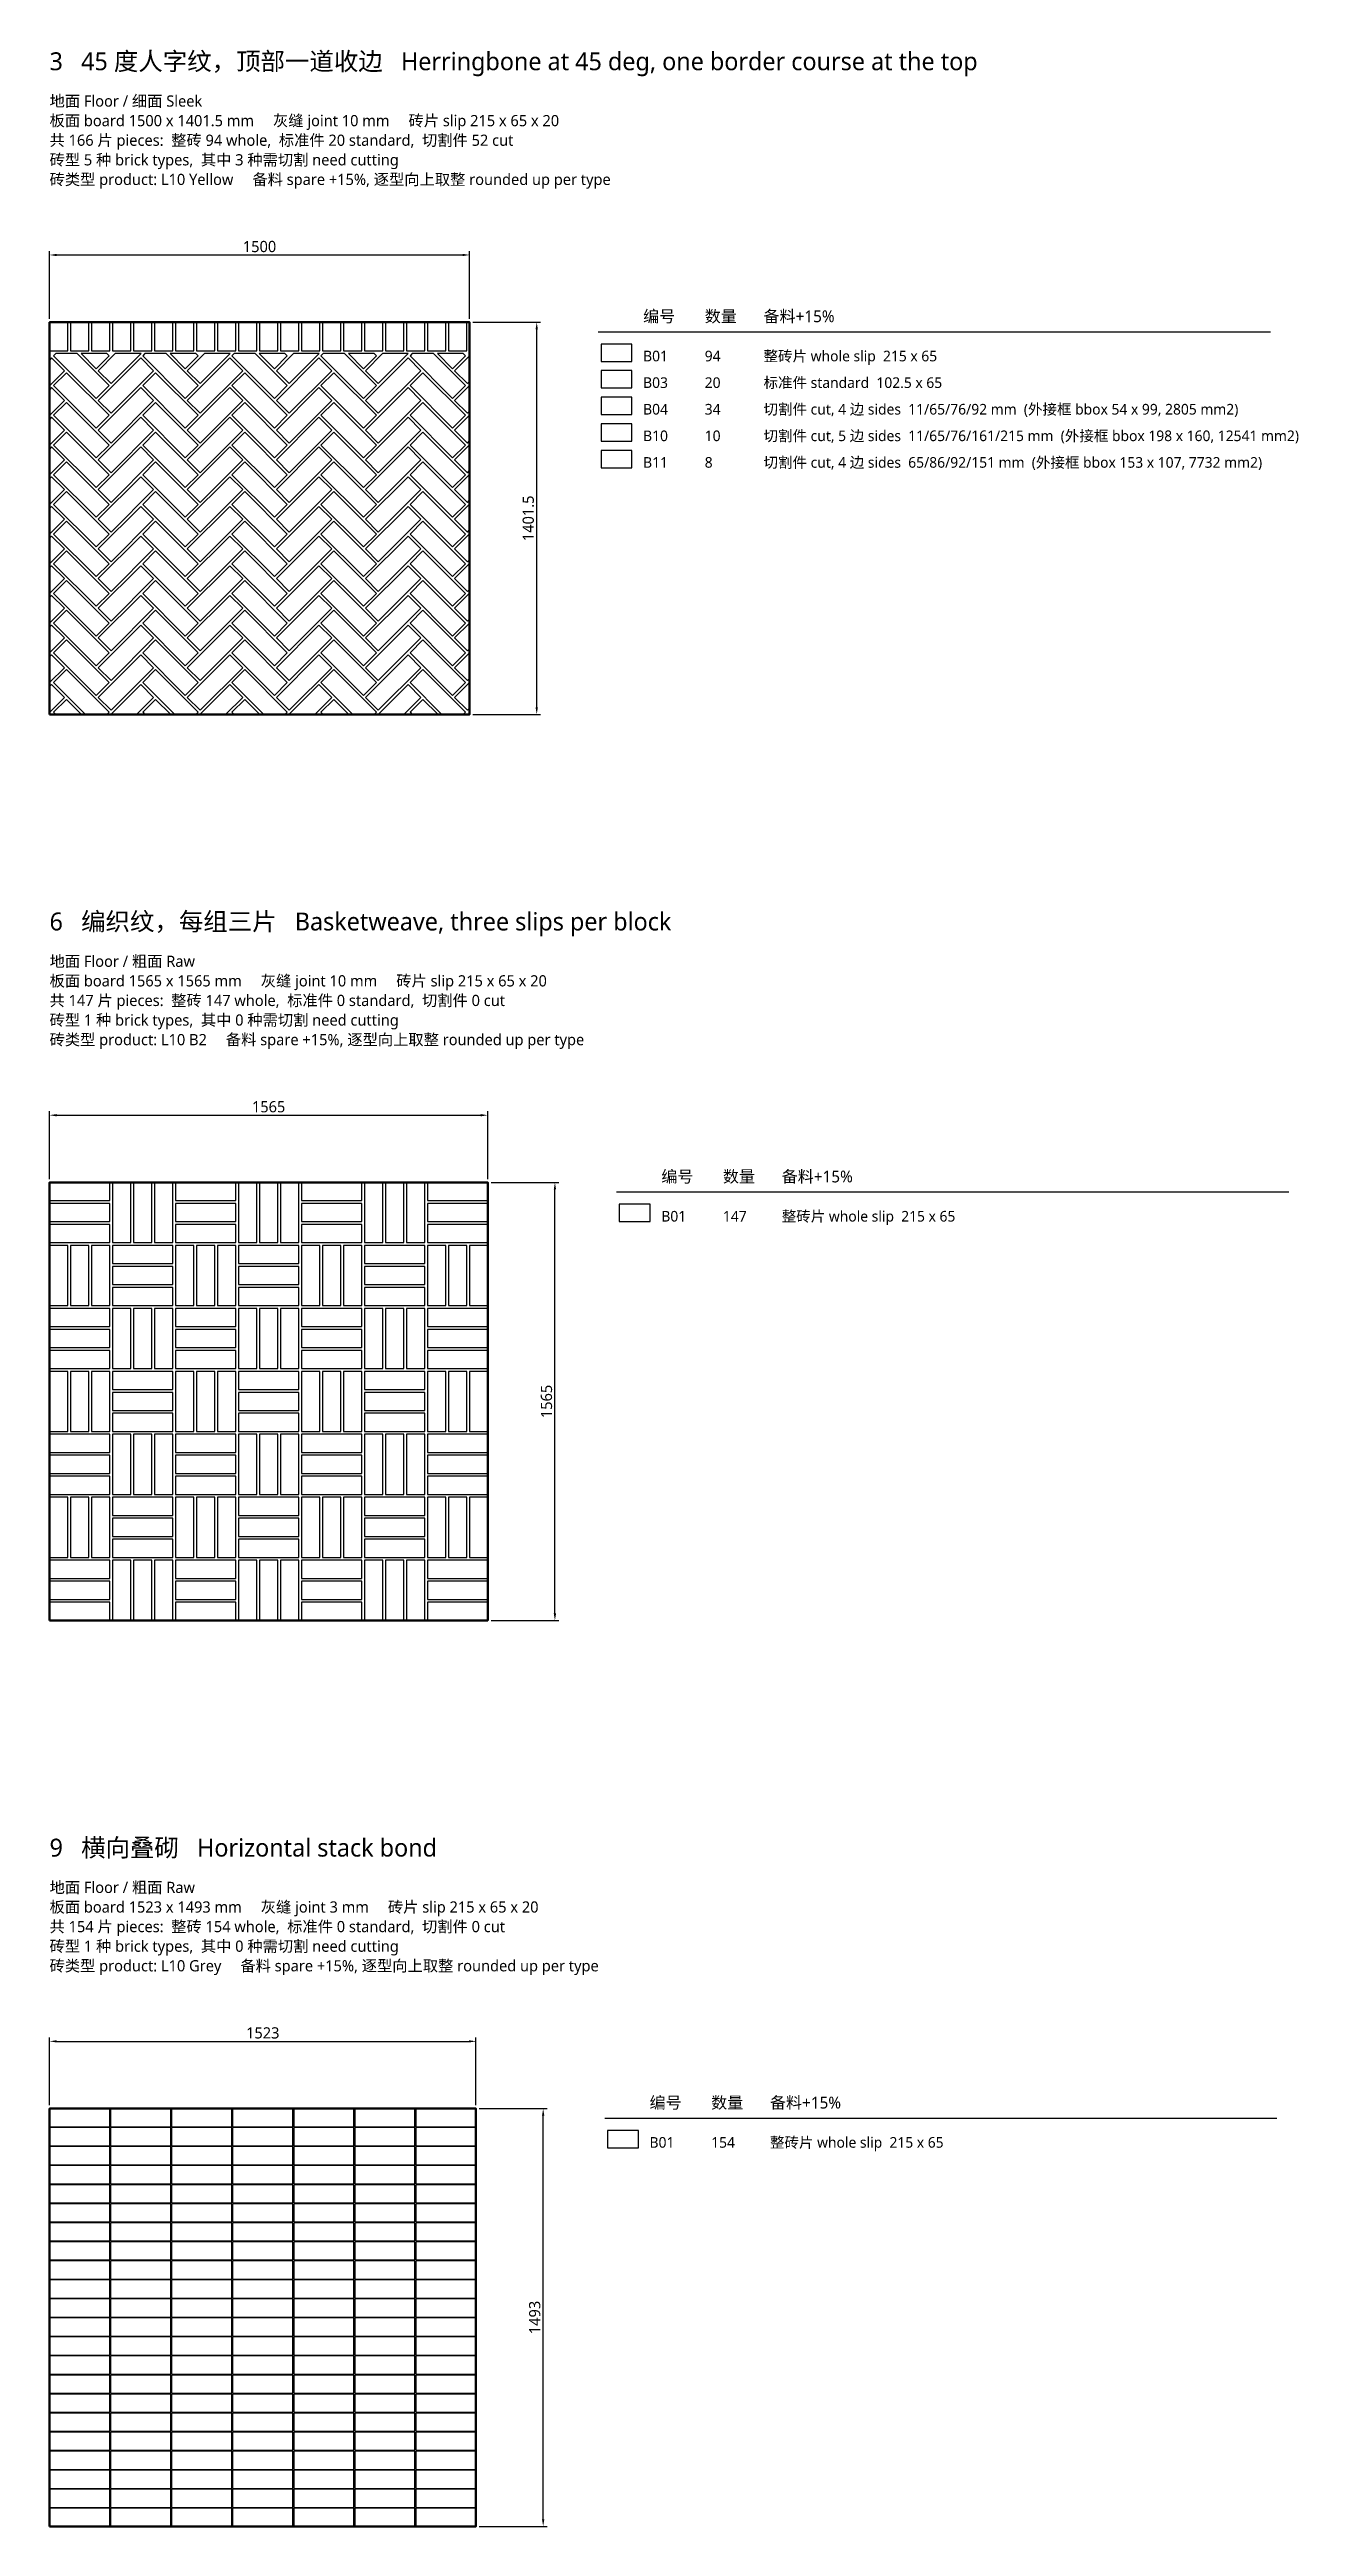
# Model space of a CAD drawing. Header units: millimetres. Extents: x 0 to 15127, y -6473 to 2464.
# Drawn here: x 10666 to 15127, y -6473 to 2375 of the extents above; entities that cross this region are included whole.
import ezdxf

# ---------------------------------------------------------------- set-up
doc = ezdxf.new("R2010")
doc.units = ezdxf.units.MM
for name, color, linetype in [('DIM', 8, 'Continuous'), ('PANEL', 7, 'Continuous'), ('TXT', 7, 'Continuous')]:
    doc.layers.add(name, color=color, linetype=linetype)
for name, color, linetype, true_color in [('P3_B01_WHOLE', 7, 'Continuous', 0xb9b7b0), ('P3_B03_STD', 7, 'Continuous', 0x4f7fb5), ('P3_B04_CUT', 7, 'Continuous', 0xe08a3c), ('P3_B10_CUT', 7, 'Continuous', 0x5fa864), ('P3_B11_CUT', 7, 'Continuous', 0xc0504d), ('P6_B01_WHOLE', 7, 'Continuous', 0xb9b7b0), ('P9_B01_WHOLE', 7, 'Continuous', 0xb9b7b0)]:
    doc.layers.add(name, color=color, linetype=linetype, true_color=true_color)
doc.styles.add('CN', font='msyh.ttc')
doc.dimstyles.new('MM', dxfattribs={"dimtxt": 40, "dimasz": 25, "dimexe": 14, "dimexo": 12, "dimgap": 10, "dimtad": 1, "dimdec": 1, "dimdsep": 46, "dimtxsty": 'CN', "dimcen": 2.5, "dimazin": 3, "dimtfac": 1, "dimtmove": 0, "dimatfit": 3})

msp = doc.modelspace()

# ---------------------------------------------------------------- texts
at = {"layer": 'TXT', "style": 'CN'}
for s, height, p in [('3   45 度人字纹，顶部一道收边   Herringbone at 45 deg, one border course at the top', 64, (10666.4, 2301.5)), ('地面 Floor / 细面 Sleek', 40, (10666.4, 2171.5)), ('板面 board 1500 x 1401.5 mm     灰缝 joint 10 mm     砖片 slip 215 x 65 x 20', 40, (10666.4, 2101.5)), ('共 166 片 pieces:  整砖 94 whole,  标准件 20 standard,  切割件 52 cut', 40, (10666.4, 2031.5)), ('砖型 5 种 brick types,  其中 3 种需切割 need cutting', 40, (10666.4, 1961.5)), ('砖类型 product: L10 Yellow     备料 spare +15%, 逐型向上取整 rounded up per type', 40, (10666.4, 1891.5)), ('编号', 42, (12786.4, 1401.5)), ('数量', 42, (13006.4, 1401.5)), ('备料+15%', 42, (13216.4, 1401.5)), ('B01', 38, (12786.4, 1261.5)), ('94', 38, (13006.4, 1261.5)), ('整砖片 whole slip  215 x 65', 38, (13216.4, 1261.5)), ('B03', 38, (12786.4, 1166.5)), ('20', 38, (13006.4, 1166.5)), ('标准件 standard  102.5 x 65', 38, (13216.4, 1166.5)), ('B04', 38, (12786.4, 1071.5)), ('34', 38, (13006.4, 1071.5)), ('切割件 cut, 4 边 sides  11/65/76/92 mm  (外接框 bbox 54 x 99, 2805 mm2)', 38, (13216.4, 1071.5)), ('B10', 38, (12786.4, 976.5)), ('10', 38, (13006.4, 976.5)), ('切割件 cut, 5 边 sides  11/65/76/161/215 mm  (外接框 bbox 198 x 160, 12541 mm2)', 38, (13216.4, 976.5)), ('B11', 38, (12786.4, 881.5)), ('8', 38, (13006.4, 881.5)), ('切割件 cut, 4 边 sides  65/86/92/151 mm  (外接框 bbox 153 x 107, 7732 mm2)', 38, (13216.4, 881.5)), ('6   编织纹，每组三片   Basketweave, three slips per block', 64, (10666.4, -771.5)), ('地面 Floor / 粗面 Raw', 40, (10666.4, -901.5)), ('板面 board 1565 x 1565 mm     灰缝 joint 10 mm     砖片 slip 215 x 65 x 20', 40, (10666.4, -971.5)), ('共 147 片 pieces:  整砖 147 whole,  标准件 0 standard,  切割件 0 cut', 40, (10666.4, -1041.5)), ('砖型 1 种 brick types,  其中 0 种需切割 need cutting', 40, (10666.4, -1111.5)), ('砖类型 product: L10 B2     备料 spare +15%, 逐型向上取整 rounded up per type', 40, (10666.4, -1181.5)), ('编号', 42, (12851.4, -1671.5)), ('数量', 42, (13071.4, -1671.5)), ('备料+15%', 42, (13281.4, -1671.5)), ('整砖片 whole slip  215 x 65', 38, (13281.4, -1811.5)), ('B01', 38, (12851.4, -1811.5)), ('147', 38, (13071.4, -1811.5)), ('9   横向叠砌   Horizontal stack bond', 64, (10666.4, -4080)), ('板面 board 1523 x 1493 mm     灰缝 joint 3 mm     砖片 slip 215 x 65 x 20', 40, (10666.4, -4280)), ('地面 Floor / 粗面 Raw', 40, (10666.4, -4210)), ('共 154 片 pieces:  整砖 154 whole,  标准件 0 standard,  切割件 0 cut', 40, (10666.4, -4350)), ('砖型 1 种 brick types,  其中 0 种需切割 need cutting', 40, (10666.4, -4420)), ('砖类型 product: L10 Grey     备料 spare +15%, 逐型向上取整 rounded up per type', 40, (10666.4, -4490)), ('编号', 42, (12809.4, -4980)), ('数量', 42, (13029.4, -4980)), ('备料+15%', 42, (13239.4, -4980)), ('B01', 38, (12809.4, -5120)), ('154', 38, (13029.4, -5120)), ('整砖片 whole slip  215 x 65', 38, (13239.4, -5120))]:
    msp.add_text(s, height=height, dxfattribs=at).set_placement(p)

# ---------------------------------------------------------------- dimensions: what is measured, and where the dimension line sits
at = {"layer": 'DIM'}
for base, p1, p2 in [((10666.4, 1641.5), (10666.4, 1401.5), (12166.4, 1401.5)), ((10666.4, -1431.5), (10666.4, -1671.5), (12231.4, -1671.5)), ((10666.4, -4740), (10666.4, -4980), (12189.4, -4980))]:
    msp.add_linear_dim(base=base, p1=p1, p2=p2, dimstyle='MM', dxfattribs=at).render()
for base, p1, p2 in [((12406.4, 0), (12166.4, 0), (12166.4, 1401.5)), ((12471.4, -3236.5), (12231.4, -3236.5), (12231.4, -1671.5)), ((12429.4, -6473), (12189.4, -6473), (12189.4, -4980))]:
    msp.add_linear_dim(base=base, p1=p1, p2=p2, angle=90, dimstyle='MM', dxfattribs=at).render()

# ---------------------------------------------------------------- linework, layer by layer
at = {"layer": 'P3_B01_WHOLE'}
for points in [[(11038.1, 1227.86), (10992.14, 1273.83), (10840.11, 1121.8), (10886.07, 1075.84)], [(11356.3, 1227.86), (11310.33, 1273.83), (11158.31, 1121.8), (11204.27, 1075.84)], [(11674.49, 1227.86), (11628.53, 1273.83), (11476.5, 1121.8), (11522.47, 1075.84)], [(11992.69, 1227.86), (11946.73, 1273.83), (11794.7, 1121.8), (11840.66, 1075.84)], [(12636.4, 1261.5), (12746.4, 1261.5), (12746.4, 1323.5), (12636.4, 1323.5)], [(10879, 1068.76), (10726.97, 1220.79), (10681.01, 1174.83), (10833.04, 1022.8)], [(11038.1, 1121.8), (10992.14, 1167.76), (10840.11, 1015.73), (10886.07, 969.77)], [(11197.2, 1068.76), (11045.17, 1220.79), (10999.21, 1174.83), (11151.23, 1022.8)], [(11356.3, 1121.8), (11310.33, 1167.76), (11158.31, 1015.73), (11204.27, 969.77)], [(11515.39, 1068.76), (11363.37, 1220.79), (11317.41, 1174.83), (11469.43, 1022.8)], [(11674.49, 1121.8), (11628.53, 1167.76), (11476.5, 1015.73), (11522.47, 969.77)], [(11833.59, 1068.76), (11681.57, 1220.79), (11635.6, 1174.83), (11787.63, 1022.8)], [(11992.69, 1121.8), (11946.73, 1167.76), (11794.7, 1015.73), (11840.66, 969.77)], [(12151.79, 1068.76), (11999.76, 1220.79), (11953.8, 1174.83), (12105.83, 1022.8)], [(10879, 962.7), (10726.97, 1114.73), (10681.01, 1068.76), (10833.04, 916.74)], [(11197.2, 962.7), (11045.17, 1114.73), (10999.21, 1068.76), (11151.23, 916.74)], [(11515.39, 962.7), (11363.37, 1114.73), (11317.41, 1068.76), (11469.43, 916.74)], [(11833.59, 962.7), (11681.57, 1114.73), (11635.6, 1068.76), (11787.63, 916.74)], [(12151.79, 962.7), (11999.76, 1114.73), (11953.8, 1068.76), (12105.83, 916.74)], [(10879, 856.63), (10726.97, 1008.66), (10681.01, 962.7), (10833.04, 810.67)], [(11038.1, 1015.73), (10992.14, 1061.69), (10840.11, 909.67), (10886.07, 863.7)], [(11197.2, 856.63), (11045.17, 1008.66), (10999.21, 962.7), (11151.23, 810.67)], [(11356.3, 1015.73), (11310.33, 1061.69), (11158.31, 909.67), (11204.27, 863.7)], [(11515.39, 856.63), (11363.37, 1008.66), (11317.41, 962.7), (11469.43, 810.67)], [(11674.49, 1015.73), (11628.53, 1061.69), (11476.5, 909.67), (11522.47, 863.7)], [(11833.59, 856.63), (11681.57, 1008.66), (11635.6, 962.7), (11787.63, 810.67)], [(11992.69, 1015.73), (11946.73, 1061.69), (11794.7, 909.67), (11840.66, 863.7)], [(12151.79, 856.63), (11999.76, 1008.66), (11953.8, 962.7), (12105.83, 810.67)], [(10879, 750.57), (10726.97, 902.59), (10681.01, 856.63), (10833.04, 704.6)], [(11038.1, 909.67), (10992.14, 955.63), (10840.11, 803.6), (10886.07, 757.64)], [(11197.2, 750.57), (11045.17, 902.59), (10999.21, 856.63), (11151.23, 704.6)], [(11356.3, 909.67), (11310.33, 955.63), (11158.31, 803.6), (11204.27, 757.64)], [(11515.39, 750.57), (11363.37, 902.59), (11317.41, 856.63), (11469.43, 704.6)], [(11674.49, 909.67), (11628.53, 955.63), (11476.5, 803.6), (11522.47, 757.64)], [(11833.59, 750.57), (11681.57, 902.59), (11635.6, 856.63), (11787.63, 704.6)], [(11992.69, 909.67), (11946.73, 955.63), (11794.7, 803.6), (11840.66, 757.64)], [(12151.79, 750.57), (11999.76, 902.59), (11953.8, 856.63), (12105.83, 704.6)], [(10879, 644.5), (10726.97, 796.53), (10681.01, 750.57), (10833.04, 598.54)], [(11038.1, 803.6), (10992.14, 849.56), (10840.11, 697.53), (10886.07, 651.57)], [(11197.2, 644.5), (11045.17, 796.53), (10999.21, 750.57), (11151.23, 598.54)], [(11356.3, 803.6), (11310.33, 849.56), (11158.31, 697.53), (11204.27, 651.57)], [(11515.39, 644.5), (11363.37, 796.53), (11317.41, 750.57), (11469.43, 598.54)], [(11674.49, 803.6), (11628.53, 849.56), (11476.5, 697.53), (11522.47, 651.57)], [(11833.59, 644.5), (11681.57, 796.53), (11635.6, 750.57), (11787.63, 598.54)], [(11992.69, 803.6), (11946.73, 849.56), (11794.7, 697.53), (11840.66, 651.57)], [(12151.79, 644.5), (11999.76, 796.53), (11953.8, 750.57), (12105.83, 598.54)], [(11038.1, 697.53), (10992.14, 743.49), (10840.11, 591.47), (10886.07, 545.51)], [(11356.3, 697.53), (11310.33, 743.49), (11158.31, 591.47), (11204.27, 545.51)], [(11674.49, 697.53), (11628.53, 743.49), (11476.5, 591.47), (11522.47, 545.51)], [(11992.69, 697.53), (11946.73, 743.49), (11794.7, 591.47), (11840.66, 545.51)], [(10879, 538.43), (10726.97, 690.46), (10681.01, 644.5), (10833.04, 492.47)], [(11038.1, 591.47), (10992.14, 637.43), (10840.11, 485.4), (10886.07, 439.44)], [(11197.2, 538.43), (11045.17, 690.46), (10999.21, 644.5), (11151.23, 492.47)], [(11356.3, 591.47), (11310.33, 637.43), (11158.31, 485.4), (11204.27, 439.44)], [(11515.39, 538.43), (11363.37, 690.46), (11317.41, 644.5), (11469.43, 492.47)], [(11674.49, 591.47), (11628.53, 637.43), (11476.5, 485.4), (11522.47, 439.44)], [(11833.59, 538.43), (11681.57, 690.46), (11635.6, 644.5), (11787.63, 492.47)], [(11992.69, 591.47), (11946.73, 637.43), (11794.7, 485.4), (11840.66, 439.44)], [(12151.79, 538.43), (11999.76, 690.46), (11953.8, 644.5), (12105.83, 492.47)], [(10879, 432.37), (10726.97, 584.4), (10681.01, 538.43), (10833.04, 386.41)], [(11038.1, 485.4), (10992.14, 531.36), (10840.11, 379.33), (10886.07, 333.37)], [(11197.2, 432.37), (11045.17, 584.4), (10999.21, 538.43), (11151.23, 386.41)], [(11356.3, 485.4), (11310.33, 531.36), (11158.31, 379.33), (11204.27, 333.37)], [(11515.39, 432.37), (11363.37, 584.4), (11317.41, 538.43), (11469.43, 386.41)], [(11674.49, 485.4), (11628.53, 531.36), (11476.5, 379.33), (11522.47, 333.37)], [(11833.59, 432.37), (11681.57, 584.4), (11635.6, 538.43), (11787.63, 386.41)], [(11992.69, 485.4), (11946.73, 531.36), (11794.7, 379.33), (11840.66, 333.37)], [(12151.79, 432.37), (11999.76, 584.4), (11953.8, 538.43), (12105.83, 386.41)], [(10879, 326.3), (10726.97, 478.33), (10681.01, 432.37), (10833.04, 280.34)], [(11197.2, 326.3), (11045.17, 478.33), (10999.21, 432.37), (11151.23, 280.34)], [(11515.39, 326.3), (11363.37, 478.33), (11317.41, 432.37), (11469.43, 280.34)], [(11833.59, 326.3), (11681.57, 478.33), (11635.6, 432.37), (11787.63, 280.34)], [(12151.79, 326.3), (11999.76, 478.33), (11953.8, 432.37), (12105.83, 280.34)], [(10879, 220.24), (10726.97, 372.26), (10681.01, 326.3), (10833.04, 174.27)], [(11038.1, 379.33), (10992.14, 425.3), (10840.11, 273.27), (10886.07, 227.31)], [(11197.2, 220.24), (11045.17, 372.26), (10999.21, 326.3), (11151.23, 174.27)], [(11356.3, 379.33), (11310.33, 425.3), (11158.31, 273.27), (11204.27, 227.31)], [(11515.39, 220.24), (11363.37, 372.26), (11317.41, 326.3), (11469.43, 174.27)], [(11674.49, 379.33), (11628.53, 425.3), (11476.5, 273.27), (11522.47, 227.31)], [(11833.59, 220.24), (11681.57, 372.26), (11635.6, 326.3), (11787.63, 174.27)], [(11992.69, 379.33), (11946.73, 425.3), (11794.7, 273.27), (11840.66, 227.31)], [(12151.79, 220.24), (11999.76, 372.26), (11953.8, 326.3), (12105.83, 174.27)], [(10879, 114.17), (10726.97, 266.2), (10681.01, 220.24), (10833.04, 68.21)], [(11038.1, 273.27), (10992.14, 319.23), (10840.11, 167.2), (10886.07, 121.24)], [(11197.2, 114.17), (11045.17, 266.2), (10999.21, 220.24), (11151.23, 68.21)], [(11356.3, 273.27), (11310.33, 319.23), (11158.31, 167.2), (11204.27, 121.24)], [(11515.39, 114.17), (11363.37, 266.2), (11317.41, 220.24), (11469.43, 68.21)], [(11674.49, 273.27), (11628.53, 319.23), (11476.5, 167.2), (11522.47, 121.24)], [(11833.59, 114.17), (11681.57, 266.2), (11635.6, 220.24), (11787.63, 68.21)], [(11992.69, 273.27), (11946.73, 319.23), (11794.7, 167.2), (11840.66, 121.24)], [(12151.79, 114.17), (11999.76, 266.2), (11953.8, 220.24), (12105.83, 68.21)], [(11038.1, 167.2), (10992.14, 213.16), (10840.11, 61.14), (10886.07, 15.17)], [(11356.3, 167.2), (11310.33, 213.16), (11158.31, 61.14), (11204.27, 15.17)], [(11674.49, 167.2), (11628.53, 213.16), (11476.5, 61.14), (11522.47, 15.17)], [(11992.69, 167.2), (11946.73, 213.16), (11794.7, 61.14), (11840.66, 15.17)]]:
    msp.add_lwpolyline(points, close=True, dxfattribs=at)
at = {"layer": 'P3_B03_STD'}
for points in [[(10666.4, 1299), (10731.4, 1299), (10731.4, 1401.5), (10666.4, 1401.5)], [(10741.4, 1299), (10806.4, 1299), (10806.4, 1401.5), (10741.4, 1401.5)], [(10816.4, 1299), (10881.4, 1299), (10881.4, 1401.5), (10816.4, 1401.5)], [(10891.4, 1299), (10956.4, 1299), (10956.4, 1401.5), (10891.4, 1401.5)], [(10966.4, 1299), (11031.4, 1299), (11031.4, 1401.5), (10966.4, 1401.5)], [(11041.4, 1299), (11106.4, 1299), (11106.4, 1401.5), (11041.4, 1401.5)], [(11116.4, 1299), (11181.4, 1299), (11181.4, 1401.5), (11116.4, 1401.5)], [(11191.4, 1299), (11256.4, 1299), (11256.4, 1401.5), (11191.4, 1401.5)], [(11266.4, 1299), (11331.4, 1299), (11331.4, 1401.5), (11266.4, 1401.5)], [(11341.4, 1299), (11406.4, 1299), (11406.4, 1401.5), (11341.4, 1401.5)], [(11416.4, 1299), (11481.4, 1299), (11481.4, 1401.5), (11416.4, 1401.5)], [(11491.4, 1299), (11556.4, 1299), (11556.4, 1401.5), (11491.4, 1401.5)], [(11566.4, 1299), (11631.4, 1299), (11631.4, 1401.5), (11566.4, 1401.5)], [(11641.4, 1299), (11706.4, 1299), (11706.4, 1401.5), (11641.4, 1401.5)], [(11716.4, 1299), (11781.4, 1299), (11781.4, 1401.5), (11716.4, 1401.5)], [(11791.4, 1299), (11856.4, 1299), (11856.4, 1401.5), (11791.4, 1401.5)], [(11866.4, 1299), (11931.4, 1299), (11931.4, 1401.5), (11866.4, 1401.5)], [(11941.4, 1299), (12006.4, 1299), (12006.4, 1401.5), (11941.4, 1401.5)], [(12016.4, 1299), (12081.4, 1299), (12081.4, 1401.5), (12016.4, 1401.5)], [(12091.4, 1299), (12156.4, 1299), (12156.4, 1401.5), (12091.4, 1401.5)], [(12636.4, 1166.5), (12746.4, 1166.5), (12746.4, 1228.5), (12636.4, 1228.5)]]:
    msp.add_lwpolyline(points, close=True, dxfattribs=at)
at = {"layer": 'P3_B04_CUT'}
for points in [[(10666.4, 1174.36), (10719.9, 1227.86), (10673.94, 1273.83), (10666.4, 1266.29)], [(10879, 1280.9), (10870.89, 1289), (10778.97, 1289), (10833.04, 1234.93)], [(11197.2, 1280.9), (11189.09, 1289), (11097.17, 1289), (11151.23, 1234.93)], [(11515.39, 1280.9), (11507.29, 1289), (11415.37, 1289), (11469.43, 1234.93)], [(11833.59, 1280.9), (11825.49, 1289), (11733.57, 1289), (11787.63, 1234.93)], [(12151.79, 1280.9), (12143.69, 1289), (12051.76, 1289), (12105.83, 1234.93)], [(12166.4, 1189.44), (12166.4, 1281.36), (12112.9, 1227.86), (12158.86, 1181.9)], [(10666.4, 1068.3), (10719.9, 1121.8), (10673.94, 1167.76), (10666.4, 1160.22)], [(12166.4, 1083.37), (12166.4, 1175.3), (12112.9, 1121.8), (12158.86, 1075.84)], [(12166.4, 977.31), (12166.4, 1069.23), (12112.9, 1015.73), (12158.86, 969.77)], [(12636.4, 1071.5), (12746.4, 1071.5), (12746.4, 1133.5), (12636.4, 1133.5)], [(10666.4, 962.23), (10719.9, 1015.73), (10673.94, 1061.69), (10666.4, 1054.16)], [(10666.4, 856.17), (10719.9, 909.67), (10673.94, 955.63), (10666.4, 948.09)], [(12166.4, 871.24), (12166.4, 963.16), (12112.9, 909.67), (12158.86, 863.7)], [(10666.4, 750.1), (10719.9, 803.6), (10673.94, 849.56), (10666.4, 842.02)], [(12166.4, 765.17), (12166.4, 857.1), (12112.9, 803.6), (12158.86, 757.64)], [(10666.4, 644.03), (10719.9, 697.53), (10673.94, 743.49), (10666.4, 735.96)], [(12166.4, 659.11), (12166.4, 751.03), (12112.9, 697.53), (12158.86, 651.57)], [(10666.4, 537.97), (10719.9, 591.47), (10673.94, 637.43), (10666.4, 629.89)], [(12166.4, 553.04), (12166.4, 644.97), (12112.9, 591.47), (12158.86, 545.51)], [(10666.4, 431.9), (10719.9, 485.4), (10673.94, 531.36), (10666.4, 523.83)], [(12166.4, 446.98), (12166.4, 538.9), (12112.9, 485.4), (12158.86, 439.44)], [(10666.4, 325.84), (10719.9, 379.33), (10673.94, 425.3), (10666.4, 417.76)], [(12166.4, 340.91), (12166.4, 432.83), (12112.9, 379.33), (12158.86, 333.37)], [(10666.4, 219.77), (10719.9, 273.27), (10673.94, 319.23), (10666.4, 311.69)], [(12166.4, 234.84), (12166.4, 326.77), (12112.9, 273.27), (12158.86, 227.31)], [(10666.4, 113.7), (10719.9, 167.2), (10673.94, 213.16), (10666.4, 205.63)], [(12166.4, 128.78), (12166.4, 220.7), (12112.9, 167.2), (12158.86, 121.24)], [(10666.4, 7.64), (10719.9, 61.14), (10673.94, 107.1), (10666.4, 99.56)], [(12166.4, 22.71), (12166.4, 114.64), (12112.9, 61.14), (12158.86, 15.17)], [(10781.04, 0), (10726.97, 54.07), (10681.01, 8.1), (10689.11, 0)], [(11099.23, 0), (11045.17, 54.07), (10999.21, 8.1), (11007.31, 0)], [(11417.43, 0), (11363.37, 54.07), (11317.41, 8.1), (11325.51, 0)], [(11735.63, 0), (11681.57, 54.07), (11635.6, 8.1), (11643.71, 0)], [(12053.83, 0), (11999.76, 54.07), (11953.8, 8.1), (11961.91, 0)]]:
    msp.add_lwpolyline(points, close=True, dxfattribs=at)
at = {"layer": 'P3_B10_CUT'}
for points in [[(10879, 1174.83), (10764.83, 1289), (10689.11, 1289), (10681.01, 1280.9), (10833.04, 1128.87)], [(11197.2, 1174.83), (11083.03, 1289), (11007.31, 1289), (10999.21, 1280.9), (11151.23, 1128.87)], [(11515.39, 1174.83), (11401.23, 1289), (11325.51, 1289), (11317.41, 1280.9), (11469.43, 1128.87)], [(11833.59, 1174.83), (11719.42, 1289), (11643.71, 1289), (11635.6, 1280.9), (11787.63, 1128.87)], [(12151.79, 1174.83), (12037.62, 1289), (11961.91, 1289), (11953.8, 1280.9), (12105.83, 1128.87)], [(12636.4, 976.5), (12746.4, 976.5), (12746.4, 1038.5), (12636.4, 1038.5)], [(10870.89, 0), (10879, 8.1), (10726.97, 160.13), (10681.01, 114.17), (10795.18, 0)], [(11189.09, 0), (11197.2, 8.1), (11045.17, 160.13), (10999.21, 114.17), (11113.38, 0)], [(11507.29, 0), (11515.39, 8.1), (11363.37, 160.13), (11317.41, 114.17), (11431.57, 0)], [(11825.49, 0), (11833.59, 8.1), (11681.57, 160.13), (11635.6, 114.17), (11749.77, 0)], [(12143.69, 0), (12151.79, 8.1), (11999.76, 160.13), (11953.8, 114.17), (12067.97, 0)]]:
    msp.add_lwpolyline(points, close=True, dxfattribs=at)
at = {"layer": 'P3_B11_CUT'}
for points in [[(10993.17, 1289), (10901.24, 1289), (10840.11, 1227.86), (10886.07, 1181.9)], [(11311.37, 1289), (11219.44, 1289), (11158.31, 1227.86), (11204.27, 1181.9)], [(11629.56, 1289), (11537.64, 1289), (11476.5, 1227.86), (11522.47, 1181.9)], [(11947.76, 1289), (11855.84, 1289), (11794.7, 1227.86), (11840.66, 1181.9)], [(12636.4, 881.5), (12746.4, 881.5), (12746.4, 943.5), (12636.4, 943.5)], [(10976.96, 0), (11038.1, 61.14), (10992.14, 107.1), (10885.04, 0)], [(11295.16, 0), (11356.3, 61.14), (11310.33, 107.1), (11203.24, 0)], [(11613.36, 0), (11674.49, 61.14), (11628.53, 107.1), (11521.43, 0)], [(11931.56, 0), (11992.69, 61.14), (11946.73, 107.1), (11839.63, 0)]]:
    msp.add_lwpolyline(points, close=True, dxfattribs=at)
at = {"layer": 'P6_B01_WHOLE'}
for points in [[(10666.4, -1736.5), (10881.4, -1736.5), (10881.4, -1671.5), (10666.4, -1671.5)], [(10891.4, -1886.5), (10956.4, -1886.5), (10956.4, -1671.5), (10891.4, -1671.5)], [(10966.4, -1886.5), (11031.4, -1886.5), (11031.4, -1671.5), (10966.4, -1671.5)], [(11041.4, -1886.5), (11106.4, -1886.5), (11106.4, -1671.5), (11041.4, -1671.5)], [(11116.4, -1736.5), (11331.4, -1736.5), (11331.4, -1671.5), (11116.4, -1671.5)], [(11341.4, -1886.5), (11406.4, -1886.5), (11406.4, -1671.5), (11341.4, -1671.5)], [(11416.4, -1886.5), (11481.4, -1886.5), (11481.4, -1671.5), (11416.4, -1671.5)], [(11491.4, -1886.5), (11556.4, -1886.5), (11556.4, -1671.5), (11491.4, -1671.5)], [(11566.4, -1736.5), (11781.4, -1736.5), (11781.4, -1671.5), (11566.4, -1671.5)], [(11791.4, -1886.5), (11856.4, -1886.5), (11856.4, -1671.5), (11791.4, -1671.5)], [(11866.4, -1886.5), (11931.4, -1886.5), (11931.4, -1671.5), (11866.4, -1671.5)], [(11941.4, -1886.5), (12006.4, -1886.5), (12006.4, -1671.5), (11941.4, -1671.5)], [(12016.4, -1736.5), (12231.4, -1736.5), (12231.4, -1671.5), (12016.4, -1671.5)], [(10666.4, -1811.5), (10881.4, -1811.5), (10881.4, -1746.5), (10666.4, -1746.5)], [(11116.4, -1811.5), (11331.4, -1811.5), (11331.4, -1746.5), (11116.4, -1746.5)], [(11566.4, -1811.5), (11781.4, -1811.5), (11781.4, -1746.5), (11566.4, -1746.5)], [(12016.4, -1811.5), (12231.4, -1811.5), (12231.4, -1746.5), (12016.4, -1746.5)], [(12701.4, -1811.5), (12811.4, -1811.5), (12811.4, -1749.5), (12701.4, -1749.5)], [(10666.4, -1886.5), (10881.4, -1886.5), (10881.4, -1821.5), (10666.4, -1821.5)], [(11116.4, -1886.5), (11331.4, -1886.5), (11331.4, -1821.5), (11116.4, -1821.5)], [(11566.4, -1886.5), (11781.4, -1886.5), (11781.4, -1821.5), (11566.4, -1821.5)], [(12016.4, -1886.5), (12231.4, -1886.5), (12231.4, -1821.5), (12016.4, -1821.5)], [(10666.4, -2111.5), (10731.4, -2111.5), (10731.4, -1896.5), (10666.4, -1896.5)], [(10741.4, -2111.5), (10806.4, -2111.5), (10806.4, -1896.5), (10741.4, -1896.5)], [(10816.4, -2111.5), (10881.4, -2111.5), (10881.4, -1896.5), (10816.4, -1896.5)], [(10891.4, -1961.5), (11106.4, -1961.5), (11106.4, -1896.5), (10891.4, -1896.5)], [(11116.4, -2111.5), (11181.4, -2111.5), (11181.4, -1896.5), (11116.4, -1896.5)], [(11191.4, -2111.5), (11256.4, -2111.5), (11256.4, -1896.5), (11191.4, -1896.5)], [(11266.4, -2111.5), (11331.4, -2111.5), (11331.4, -1896.5), (11266.4, -1896.5)], [(11341.4, -1961.5), (11556.4, -1961.5), (11556.4, -1896.5), (11341.4, -1896.5)], [(11566.4, -2111.5), (11631.4, -2111.5), (11631.4, -1896.5), (11566.4, -1896.5)], [(11641.4, -2111.5), (11706.4, -2111.5), (11706.4, -1896.5), (11641.4, -1896.5)], [(11716.4, -2111.5), (11781.4, -2111.5), (11781.4, -1896.5), (11716.4, -1896.5)], [(11791.4, -1961.5), (12006.4, -1961.5), (12006.4, -1896.5), (11791.4, -1896.5)], [(12016.4, -2111.5), (12081.4, -2111.5), (12081.4, -1896.5), (12016.4, -1896.5)], [(12091.4, -2111.5), (12156.4, -2111.5), (12156.4, -1896.5), (12091.4, -1896.5)], [(12166.4, -2111.5), (12231.4, -2111.5), (12231.4, -1896.5), (12166.4, -1896.5)], [(10891.4, -2036.5), (11106.4, -2036.5), (11106.4, -1971.5), (10891.4, -1971.5)], [(11341.4, -2036.5), (11556.4, -2036.5), (11556.4, -1971.5), (11341.4, -1971.5)], [(11791.4, -2036.5), (12006.4, -2036.5), (12006.4, -1971.5), (11791.4, -1971.5)], [(10666.4, -2186.5), (10881.4, -2186.5), (10881.4, -2121.5), (10666.4, -2121.5)], [(10891.4, -2111.5), (11106.4, -2111.5), (11106.4, -2046.5), (10891.4, -2046.5)], [(10891.4, -2336.5), (10956.4, -2336.5), (10956.4, -2121.5), (10891.4, -2121.5)], [(10966.4, -2336.5), (11031.4, -2336.5), (11031.4, -2121.5), (10966.4, -2121.5)], [(11041.4, -2336.5), (11106.4, -2336.5), (11106.4, -2121.5), (11041.4, -2121.5)], [(11116.4, -2186.5), (11331.4, -2186.5), (11331.4, -2121.5), (11116.4, -2121.5)], [(11341.4, -2111.5), (11556.4, -2111.5), (11556.4, -2046.5), (11341.4, -2046.5)], [(11341.4, -2336.5), (11406.4, -2336.5), (11406.4, -2121.5), (11341.4, -2121.5)], [(11416.4, -2336.5), (11481.4, -2336.5), (11481.4, -2121.5), (11416.4, -2121.5)], [(11491.4, -2336.5), (11556.4, -2336.5), (11556.4, -2121.5), (11491.4, -2121.5)], [(11566.4, -2186.5), (11781.4, -2186.5), (11781.4, -2121.5), (11566.4, -2121.5)], [(11791.4, -2111.5), (12006.4, -2111.5), (12006.4, -2046.5), (11791.4, -2046.5)], [(11791.4, -2336.5), (11856.4, -2336.5), (11856.4, -2121.5), (11791.4, -2121.5)], [(11866.4, -2336.5), (11931.4, -2336.5), (11931.4, -2121.5), (11866.4, -2121.5)], [(11941.4, -2336.5), (12006.4, -2336.5), (12006.4, -2121.5), (11941.4, -2121.5)], [(12016.4, -2186.5), (12231.4, -2186.5), (12231.4, -2121.5), (12016.4, -2121.5)], [(10666.4, -2261.5), (10881.4, -2261.5), (10881.4, -2196.5), (10666.4, -2196.5)], [(11116.4, -2261.5), (11331.4, -2261.5), (11331.4, -2196.5), (11116.4, -2196.5)], [(11566.4, -2261.5), (11781.4, -2261.5), (11781.4, -2196.5), (11566.4, -2196.5)], [(12016.4, -2261.5), (12231.4, -2261.5), (12231.4, -2196.5), (12016.4, -2196.5)], [(10666.4, -2336.5), (10881.4, -2336.5), (10881.4, -2271.5), (10666.4, -2271.5)], [(11116.4, -2336.5), (11331.4, -2336.5), (11331.4, -2271.5), (11116.4, -2271.5)], [(11566.4, -2336.5), (11781.4, -2336.5), (11781.4, -2271.5), (11566.4, -2271.5)], [(12016.4, -2336.5), (12231.4, -2336.5), (12231.4, -2271.5), (12016.4, -2271.5)], [(10666.4, -2561.5), (10731.4, -2561.5), (10731.4, -2346.5), (10666.4, -2346.5)], [(10741.4, -2561.5), (10806.4, -2561.5), (10806.4, -2346.5), (10741.4, -2346.5)], [(10816.4, -2561.5), (10881.4, -2561.5), (10881.4, -2346.5), (10816.4, -2346.5)], [(10891.4, -2411.5), (11106.4, -2411.5), (11106.4, -2346.5), (10891.4, -2346.5)], [(11116.4, -2561.5), (11181.4, -2561.5), (11181.4, -2346.5), (11116.4, -2346.5)], [(11191.4, -2561.5), (11256.4, -2561.5), (11256.4, -2346.5), (11191.4, -2346.5)], [(11266.4, -2561.5), (11331.4, -2561.5), (11331.4, -2346.5), (11266.4, -2346.5)], [(11341.4, -2411.5), (11556.4, -2411.5), (11556.4, -2346.5), (11341.4, -2346.5)], [(11566.4, -2561.5), (11631.4, -2561.5), (11631.4, -2346.5), (11566.4, -2346.5)], [(11641.4, -2561.5), (11706.4, -2561.5), (11706.4, -2346.5), (11641.4, -2346.5)], [(11716.4, -2561.5), (11781.4, -2561.5), (11781.4, -2346.5), (11716.4, -2346.5)], [(11791.4, -2411.5), (12006.4, -2411.5), (12006.4, -2346.5), (11791.4, -2346.5)], [(12016.4, -2561.5), (12081.4, -2561.5), (12081.4, -2346.5), (12016.4, -2346.5)], [(12091.4, -2561.5), (12156.4, -2561.5), (12156.4, -2346.5), (12091.4, -2346.5)], [(12166.4, -2561.5), (12231.4, -2561.5), (12231.4, -2346.5), (12166.4, -2346.5)], [(10891.4, -2486.5), (11106.4, -2486.5), (11106.4, -2421.5), (10891.4, -2421.5)], [(11341.4, -2486.5), (11556.4, -2486.5), (11556.4, -2421.5), (11341.4, -2421.5)], [(11791.4, -2486.5), (12006.4, -2486.5), (12006.4, -2421.5), (11791.4, -2421.5)], [(10891.4, -2561.5), (11106.4, -2561.5), (11106.4, -2496.5), (10891.4, -2496.5)], [(11341.4, -2561.5), (11556.4, -2561.5), (11556.4, -2496.5), (11341.4, -2496.5)], [(11791.4, -2561.5), (12006.4, -2561.5), (12006.4, -2496.5), (11791.4, -2496.5)], [(10666.4, -2636.5), (10881.4, -2636.5), (10881.4, -2571.5), (10666.4, -2571.5)], [(10666.4, -2711.5), (10881.4, -2711.5), (10881.4, -2646.5), (10666.4, -2646.5)], [(10891.4, -2786.5), (10956.4, -2786.5), (10956.4, -2571.5), (10891.4, -2571.5)], [(10966.4, -2786.5), (11031.4, -2786.5), (11031.4, -2571.5), (10966.4, -2571.5)], [(11041.4, -2786.5), (11106.4, -2786.5), (11106.4, -2571.5), (11041.4, -2571.5)], [(11116.4, -2636.5), (11331.4, -2636.5), (11331.4, -2571.5), (11116.4, -2571.5)], [(11116.4, -2711.5), (11331.4, -2711.5), (11331.4, -2646.5), (11116.4, -2646.5)], [(11341.4, -2786.5), (11406.4, -2786.5), (11406.4, -2571.5), (11341.4, -2571.5)], [(11416.4, -2786.5), (11481.4, -2786.5), (11481.4, -2571.5), (11416.4, -2571.5)], [(11491.4, -2786.5), (11556.4, -2786.5), (11556.4, -2571.5), (11491.4, -2571.5)], [(11566.4, -2636.5), (11781.4, -2636.5), (11781.4, -2571.5), (11566.4, -2571.5)], [(11566.4, -2711.5), (11781.4, -2711.5), (11781.4, -2646.5), (11566.4, -2646.5)], [(11791.4, -2786.5), (11856.4, -2786.5), (11856.4, -2571.5), (11791.4, -2571.5)], [(11866.4, -2786.5), (11931.4, -2786.5), (11931.4, -2571.5), (11866.4, -2571.5)], [(11941.4, -2786.5), (12006.4, -2786.5), (12006.4, -2571.5), (11941.4, -2571.5)], [(12016.4, -2636.5), (12231.4, -2636.5), (12231.4, -2571.5), (12016.4, -2571.5)], [(12016.4, -2711.5), (12231.4, -2711.5), (12231.4, -2646.5), (12016.4, -2646.5)], [(10666.4, -2786.5), (10881.4, -2786.5), (10881.4, -2721.5), (10666.4, -2721.5)], [(11116.4, -2786.5), (11331.4, -2786.5), (11331.4, -2721.5), (11116.4, -2721.5)], [(11566.4, -2786.5), (11781.4, -2786.5), (11781.4, -2721.5), (11566.4, -2721.5)], [(12016.4, -2786.5), (12231.4, -2786.5), (12231.4, -2721.5), (12016.4, -2721.5)], [(10666.4, -3011.5), (10731.4, -3011.5), (10731.4, -2796.5), (10666.4, -2796.5)], [(10741.4, -3011.5), (10806.4, -3011.5), (10806.4, -2796.5), (10741.4, -2796.5)], [(10816.4, -3011.5), (10881.4, -3011.5), (10881.4, -2796.5), (10816.4, -2796.5)], [(10891.4, -2861.5), (11106.4, -2861.5), (11106.4, -2796.5), (10891.4, -2796.5)], [(11116.4, -3011.5), (11181.4, -3011.5), (11181.4, -2796.5), (11116.4, -2796.5)], [(11191.4, -3011.5), (11256.4, -3011.5), (11256.4, -2796.5), (11191.4, -2796.5)], [(11266.4, -3011.5), (11331.4, -3011.5), (11331.4, -2796.5), (11266.4, -2796.5)], [(11341.4, -2861.5), (11556.4, -2861.5), (11556.4, -2796.5), (11341.4, -2796.5)], [(11566.4, -3011.5), (11631.4, -3011.5), (11631.4, -2796.5), (11566.4, -2796.5)], [(11641.4, -3011.5), (11706.4, -3011.5), (11706.4, -2796.5), (11641.4, -2796.5)], [(11716.4, -3011.5), (11781.4, -3011.5), (11781.4, -2796.5), (11716.4, -2796.5)], [(11791.4, -2861.5), (12006.4, -2861.5), (12006.4, -2796.5), (11791.4, -2796.5)], [(12016.4, -3011.5), (12081.4, -3011.5), (12081.4, -2796.5), (12016.4, -2796.5)], [(12091.4, -3011.5), (12156.4, -3011.5), (12156.4, -2796.5), (12091.4, -2796.5)], [(12166.4, -3011.5), (12231.4, -3011.5), (12231.4, -2796.5), (12166.4, -2796.5)], [(10891.4, -2936.5), (11106.4, -2936.5), (11106.4, -2871.5), (10891.4, -2871.5)], [(11341.4, -2936.5), (11556.4, -2936.5), (11556.4, -2871.5), (11341.4, -2871.5)], [(11791.4, -2936.5), (12006.4, -2936.5), (12006.4, -2871.5), (11791.4, -2871.5)], [(10891.4, -3011.5), (11106.4, -3011.5), (11106.4, -2946.5), (10891.4, -2946.5)], [(11341.4, -3011.5), (11556.4, -3011.5), (11556.4, -2946.5), (11341.4, -2946.5)], [(11791.4, -3011.5), (12006.4, -3011.5), (12006.4, -2946.5), (11791.4, -2946.5)], [(10666.4, -3086.5), (10881.4, -3086.5), (10881.4, -3021.5), (10666.4, -3021.5)], [(10666.4, -3161.5), (10881.4, -3161.5), (10881.4, -3096.5), (10666.4, -3096.5)], [(10891.4, -3236.5), (10956.4, -3236.5), (10956.4, -3021.5), (10891.4, -3021.5)], [(10966.4, -3236.5), (11031.4, -3236.5), (11031.4, -3021.5), (10966.4, -3021.5)], [(11041.4, -3236.5), (11106.4, -3236.5), (11106.4, -3021.5), (11041.4, -3021.5)], [(11116.4, -3086.5), (11331.4, -3086.5), (11331.4, -3021.5), (11116.4, -3021.5)], [(11116.4, -3161.5), (11331.4, -3161.5), (11331.4, -3096.5), (11116.4, -3096.5)], [(11341.4, -3236.5), (11406.4, -3236.5), (11406.4, -3021.5), (11341.4, -3021.5)], [(11416.4, -3236.5), (11481.4, -3236.5), (11481.4, -3021.5), (11416.4, -3021.5)], [(11491.4, -3236.5), (11556.4, -3236.5), (11556.4, -3021.5), (11491.4, -3021.5)], [(11566.4, -3086.5), (11781.4, -3086.5), (11781.4, -3021.5), (11566.4, -3021.5)], [(11566.4, -3161.5), (11781.4, -3161.5), (11781.4, -3096.5), (11566.4, -3096.5)], [(11791.4, -3236.5), (11856.4, -3236.5), (11856.4, -3021.5), (11791.4, -3021.5)], [(11866.4, -3236.5), (11931.4, -3236.5), (11931.4, -3021.5), (11866.4, -3021.5)], [(11941.4, -3236.5), (12006.4, -3236.5), (12006.4, -3021.5), (11941.4, -3021.5)], [(12016.4, -3086.5), (12231.4, -3086.5), (12231.4, -3021.5), (12016.4, -3021.5)], [(12016.4, -3161.5), (12231.4, -3161.5), (12231.4, -3096.5), (12016.4, -3096.5)], [(10666.4, -3236.5), (10881.4, -3236.5), (10881.4, -3171.5), (10666.4, -3171.5)], [(11116.4, -3236.5), (11331.4, -3236.5), (11331.4, -3171.5), (11116.4, -3171.5)], [(11566.4, -3236.5), (11781.4, -3236.5), (11781.4, -3171.5), (11566.4, -3171.5)], [(12016.4, -3236.5), (12231.4, -3236.5), (12231.4, -3171.5), (12016.4, -3171.5)]]:
    msp.add_lwpolyline(points, close=True, dxfattribs=at)
at = {"layer": 'P9_B01_WHOLE'}
for points in [[(10666.4, -5045), (10881.4, -5045), (10881.4, -4980), (10666.4, -4980)], [(10884.4, -5045), (11099.4, -5045), (11099.4, -4980), (10884.4, -4980)], [(11102.4, -5045), (11317.4, -5045), (11317.4, -4980), (11102.4, -4980)], [(11320.4, -5045), (11535.4, -5045), (11535.4, -4980), (11320.4, -4980)], [(11538.4, -5045), (11753.4, -5045), (11753.4, -4980), (11538.4, -4980)], [(11756.4, -5045), (11971.4, -5045), (11971.4, -4980), (11756.4, -4980)], [(11974.4, -5045), (12189.4, -5045), (12189.4, -4980), (11974.4, -4980)], [(10666.4, -5113), (10881.4, -5113), (10881.4, -5048), (10666.4, -5048)], [(10666.4, -5181), (10881.4, -5181), (10881.4, -5116), (10666.4, -5116)], [(10884.4, -5113), (11099.4, -5113), (11099.4, -5048), (10884.4, -5048)], [(10884.4, -5181), (11099.4, -5181), (11099.4, -5116), (10884.4, -5116)], [(11102.4, -5113), (11317.4, -5113), (11317.4, -5048), (11102.4, -5048)], [(11102.4, -5181), (11317.4, -5181), (11317.4, -5116), (11102.4, -5116)], [(11320.4, -5113), (11535.4, -5113), (11535.4, -5048), (11320.4, -5048)], [(11320.4, -5181), (11535.4, -5181), (11535.4, -5116), (11320.4, -5116)], [(11538.4, -5113), (11753.4, -5113), (11753.4, -5048), (11538.4, -5048)], [(11538.4, -5181), (11753.4, -5181), (11753.4, -5116), (11538.4, -5116)], [(11756.4, -5113), (11971.4, -5113), (11971.4, -5048), (11756.4, -5048)], [(11756.4, -5181), (11971.4, -5181), (11971.4, -5116), (11756.4, -5116)], [(11974.4, -5113), (12189.4, -5113), (12189.4, -5048), (11974.4, -5048)], [(11974.4, -5181), (12189.4, -5181), (12189.4, -5116), (11974.4, -5116)], [(12659.4, -5120), (12769.4, -5120), (12769.4, -5058), (12659.4, -5058)], [(10666.4, -5249), (10881.4, -5249), (10881.4, -5184), (10666.4, -5184)], [(10884.4, -5249), (11099.4, -5249), (11099.4, -5184), (10884.4, -5184)], [(11102.4, -5249), (11317.4, -5249), (11317.4, -5184), (11102.4, -5184)], [(11320.4, -5249), (11535.4, -5249), (11535.4, -5184), (11320.4, -5184)], [(11538.4, -5249), (11753.4, -5249), (11753.4, -5184), (11538.4, -5184)], [(11756.4, -5249), (11971.4, -5249), (11971.4, -5184), (11756.4, -5184)], [(11974.4, -5249), (12189.4, -5249), (12189.4, -5184), (11974.4, -5184)], [(10666.4, -5317), (10881.4, -5317), (10881.4, -5252), (10666.4, -5252)], [(10884.4, -5317), (11099.4, -5317), (11099.4, -5252), (10884.4, -5252)], [(11102.4, -5317), (11317.4, -5317), (11317.4, -5252), (11102.4, -5252)], [(11320.4, -5317), (11535.4, -5317), (11535.4, -5252), (11320.4, -5252)], [(11538.4, -5317), (11753.4, -5317), (11753.4, -5252), (11538.4, -5252)], [(11756.4, -5317), (11971.4, -5317), (11971.4, -5252), (11756.4, -5252)], [(11974.4, -5317), (12189.4, -5317), (12189.4, -5252), (11974.4, -5252)], [(10666.4, -5385), (10881.4, -5385), (10881.4, -5320), (10666.4, -5320)], [(10666.4, -5453), (10881.4, -5453), (10881.4, -5388), (10666.4, -5388)], [(10884.4, -5385), (11099.4, -5385), (11099.4, -5320), (10884.4, -5320)], [(10884.4, -5453), (11099.4, -5453), (11099.4, -5388), (10884.4, -5388)], [(11102.4, -5385), (11317.4, -5385), (11317.4, -5320), (11102.4, -5320)], [(11102.4, -5453), (11317.4, -5453), (11317.4, -5388), (11102.4, -5388)], [(11320.4, -5385), (11535.4, -5385), (11535.4, -5320), (11320.4, -5320)], [(11320.4, -5453), (11535.4, -5453), (11535.4, -5388), (11320.4, -5388)], [(11538.4, -5385), (11753.4, -5385), (11753.4, -5320), (11538.4, -5320)], [(11538.4, -5453), (11753.4, -5453), (11753.4, -5388), (11538.4, -5388)], [(11756.4, -5385), (11971.4, -5385), (11971.4, -5320), (11756.4, -5320)], [(11756.4, -5453), (11971.4, -5453), (11971.4, -5388), (11756.4, -5388)], [(11974.4, -5385), (12189.4, -5385), (12189.4, -5320), (11974.4, -5320)], [(11974.4, -5453), (12189.4, -5453), (12189.4, -5388), (11974.4, -5388)], [(10666.4, -5521), (10881.4, -5521), (10881.4, -5456), (10666.4, -5456)], [(10884.4, -5521), (11099.4, -5521), (11099.4, -5456), (10884.4, -5456)], [(11102.4, -5521), (11317.4, -5521), (11317.4, -5456), (11102.4, -5456)], [(11320.4, -5521), (11535.4, -5521), (11535.4, -5456), (11320.4, -5456)], [(11538.4, -5521), (11753.4, -5521), (11753.4, -5456), (11538.4, -5456)], [(11756.4, -5521), (11971.4, -5521), (11971.4, -5456), (11756.4, -5456)], [(11974.4, -5521), (12189.4, -5521), (12189.4, -5456), (11974.4, -5456)], [(10666.4, -5589), (10881.4, -5589), (10881.4, -5524), (10666.4, -5524)], [(10884.4, -5589), (11099.4, -5589), (11099.4, -5524), (10884.4, -5524)], [(11102.4, -5589), (11317.4, -5589), (11317.4, -5524), (11102.4, -5524)], [(11320.4, -5589), (11535.4, -5589), (11535.4, -5524), (11320.4, -5524)], [(11538.4, -5589), (11753.4, -5589), (11753.4, -5524), (11538.4, -5524)], [(11756.4, -5589), (11971.4, -5589), (11971.4, -5524), (11756.4, -5524)], [(11974.4, -5589), (12189.4, -5589), (12189.4, -5524), (11974.4, -5524)], [(10666.4, -5657), (10881.4, -5657), (10881.4, -5592), (10666.4, -5592)], [(10666.4, -5725), (10881.4, -5725), (10881.4, -5660), (10666.4, -5660)], [(10884.4, -5657), (11099.4, -5657), (11099.4, -5592), (10884.4, -5592)], [(10884.4, -5725), (11099.4, -5725), (11099.4, -5660), (10884.4, -5660)], [(11102.4, -5657), (11317.4, -5657), (11317.4, -5592), (11102.4, -5592)], [(11102.4, -5725), (11317.4, -5725), (11317.4, -5660), (11102.4, -5660)], [(11320.4, -5657), (11535.4, -5657), (11535.4, -5592), (11320.4, -5592)], [(11320.4, -5725), (11535.4, -5725), (11535.4, -5660), (11320.4, -5660)], [(11538.4, -5657), (11753.4, -5657), (11753.4, -5592), (11538.4, -5592)], [(11538.4, -5725), (11753.4, -5725), (11753.4, -5660), (11538.4, -5660)], [(11756.4, -5657), (11971.4, -5657), (11971.4, -5592), (11756.4, -5592)], [(11756.4, -5725), (11971.4, -5725), (11971.4, -5660), (11756.4, -5660)], [(11974.4, -5657), (12189.4, -5657), (12189.4, -5592), (11974.4, -5592)], [(11974.4, -5725), (12189.4, -5725), (12189.4, -5660), (11974.4, -5660)], [(10666.4, -5793), (10881.4, -5793), (10881.4, -5728), (10666.4, -5728)], [(10884.4, -5793), (11099.4, -5793), (11099.4, -5728), (10884.4, -5728)], [(11102.4, -5793), (11317.4, -5793), (11317.4, -5728), (11102.4, -5728)], [(11320.4, -5793), (11535.4, -5793), (11535.4, -5728), (11320.4, -5728)], [(11538.4, -5793), (11753.4, -5793), (11753.4, -5728), (11538.4, -5728)], [(11756.4, -5793), (11971.4, -5793), (11971.4, -5728), (11756.4, -5728)], [(11974.4, -5793), (12189.4, -5793), (12189.4, -5728), (11974.4, -5728)], [(10666.4, -5861), (10881.4, -5861), (10881.4, -5796), (10666.4, -5796)], [(10884.4, -5861), (11099.4, -5861), (11099.4, -5796), (10884.4, -5796)], [(11102.4, -5861), (11317.4, -5861), (11317.4, -5796), (11102.4, -5796)], [(11320.4, -5861), (11535.4, -5861), (11535.4, -5796), (11320.4, -5796)], [(11538.4, -5861), (11753.4, -5861), (11753.4, -5796), (11538.4, -5796)], [(11756.4, -5861), (11971.4, -5861), (11971.4, -5796), (11756.4, -5796)], [(11974.4, -5861), (12189.4, -5861), (12189.4, -5796), (11974.4, -5796)], [(10666.4, -5929), (10881.4, -5929), (10881.4, -5864), (10666.4, -5864)], [(10884.4, -5929), (11099.4, -5929), (11099.4, -5864), (10884.4, -5864)], [(11102.4, -5929), (11317.4, -5929), (11317.4, -5864), (11102.4, -5864)], [(11320.4, -5929), (11535.4, -5929), (11535.4, -5864), (11320.4, -5864)], [(11538.4, -5929), (11753.4, -5929), (11753.4, -5864), (11538.4, -5864)], [(11756.4, -5929), (11971.4, -5929), (11971.4, -5864), (11756.4, -5864)], [(11974.4, -5929), (12189.4, -5929), (12189.4, -5864), (11974.4, -5864)], [(10666.4, -5997), (10881.4, -5997), (10881.4, -5932), (10666.4, -5932)], [(10666.4, -6065), (10881.4, -6065), (10881.4, -6000), (10666.4, -6000)], [(10884.4, -5997), (11099.4, -5997), (11099.4, -5932), (10884.4, -5932)], [(10884.4, -6065), (11099.4, -6065), (11099.4, -6000), (10884.4, -6000)], [(11102.4, -5997), (11317.4, -5997), (11317.4, -5932), (11102.4, -5932)], [(11102.4, -6065), (11317.4, -6065), (11317.4, -6000), (11102.4, -6000)], [(11320.4, -5997), (11535.4, -5997), (11535.4, -5932), (11320.4, -5932)], [(11320.4, -6065), (11535.4, -6065), (11535.4, -6000), (11320.4, -6000)], [(11538.4, -5997), (11753.4, -5997), (11753.4, -5932), (11538.4, -5932)], [(11538.4, -6065), (11753.4, -6065), (11753.4, -6000), (11538.4, -6000)], [(11756.4, -5997), (11971.4, -5997), (11971.4, -5932), (11756.4, -5932)], [(11756.4, -6065), (11971.4, -6065), (11971.4, -6000), (11756.4, -6000)], [(11974.4, -5997), (12189.4, -5997), (12189.4, -5932), (11974.4, -5932)], [(11974.4, -6065), (12189.4, -6065), (12189.4, -6000), (11974.4, -6000)], [(10666.4, -6133), (10881.4, -6133), (10881.4, -6068), (10666.4, -6068)], [(10884.4, -6133), (11099.4, -6133), (11099.4, -6068), (10884.4, -6068)], [(11102.4, -6133), (11317.4, -6133), (11317.4, -6068), (11102.4, -6068)], [(11320.4, -6133), (11535.4, -6133), (11535.4, -6068), (11320.4, -6068)], [(11538.4, -6133), (11753.4, -6133), (11753.4, -6068), (11538.4, -6068)], [(11756.4, -6133), (11971.4, -6133), (11971.4, -6068), (11756.4, -6068)], [(11974.4, -6133), (12189.4, -6133), (12189.4, -6068), (11974.4, -6068)], [(10666.4, -6201), (10881.4, -6201), (10881.4, -6136), (10666.4, -6136)], [(10884.4, -6201), (11099.4, -6201), (11099.4, -6136), (10884.4, -6136)], [(11102.4, -6201), (11317.4, -6201), (11317.4, -6136), (11102.4, -6136)], [(11320.4, -6201), (11535.4, -6201), (11535.4, -6136), (11320.4, -6136)], [(11538.4, -6201), (11753.4, -6201), (11753.4, -6136), (11538.4, -6136)], [(11756.4, -6201), (11971.4, -6201), (11971.4, -6136), (11756.4, -6136)], [(11974.4, -6201), (12189.4, -6201), (12189.4, -6136), (11974.4, -6136)], [(10666.4, -6269), (10881.4, -6269), (10881.4, -6204), (10666.4, -6204)], [(10666.4, -6337), (10881.4, -6337), (10881.4, -6272), (10666.4, -6272)], [(10884.4, -6269), (11099.4, -6269), (11099.4, -6204), (10884.4, -6204)], [(10884.4, -6337), (11099.4, -6337), (11099.4, -6272), (10884.4, -6272)], [(11102.4, -6269), (11317.4, -6269), (11317.4, -6204), (11102.4, -6204)], [(11102.4, -6337), (11317.4, -6337), (11317.4, -6272), (11102.4, -6272)], [(11320.4, -6269), (11535.4, -6269), (11535.4, -6204), (11320.4, -6204)], [(11320.4, -6337), (11535.4, -6337), (11535.4, -6272), (11320.4, -6272)], [(11538.4, -6269), (11753.4, -6269), (11753.4, -6204), (11538.4, -6204)], [(11538.4, -6337), (11753.4, -6337), (11753.4, -6272), (11538.4, -6272)], [(11756.4, -6269), (11971.4, -6269), (11971.4, -6204), (11756.4, -6204)], [(11756.4, -6337), (11971.4, -6337), (11971.4, -6272), (11756.4, -6272)], [(11974.4, -6269), (12189.4, -6269), (12189.4, -6204), (11974.4, -6204)], [(11974.4, -6337), (12189.4, -6337), (12189.4, -6272), (11974.4, -6272)], [(10666.4, -6405), (10881.4, -6405), (10881.4, -6340), (10666.4, -6340)], [(10884.4, -6405), (11099.4, -6405), (11099.4, -6340), (10884.4, -6340)], [(11102.4, -6405), (11317.4, -6405), (11317.4, -6340), (11102.4, -6340)], [(11320.4, -6405), (11535.4, -6405), (11535.4, -6340), (11320.4, -6340)], [(11538.4, -6405), (11753.4, -6405), (11753.4, -6340), (11538.4, -6340)], [(11756.4, -6405), (11971.4, -6405), (11971.4, -6340), (11756.4, -6340)], [(11974.4, -6405), (12189.4, -6405), (12189.4, -6340), (11974.4, -6340)], [(10666.4, -6473), (10881.4, -6473), (10881.4, -6408), (10666.4, -6408)], [(10884.4, -6473), (11099.4, -6473), (11099.4, -6408), (10884.4, -6408)], [(11102.4, -6473), (11317.4, -6473), (11317.4, -6408), (11102.4, -6408)], [(11320.4, -6473), (11535.4, -6473), (11535.4, -6408), (11320.4, -6408)], [(11538.4, -6473), (11753.4, -6473), (11753.4, -6408), (11538.4, -6408)], [(11756.4, -6473), (11971.4, -6473), (11971.4, -6408), (11756.4, -6408)], [(11974.4, -6473), (12189.4, -6473), (12189.4, -6408), (11974.4, -6408)]]:
    msp.add_lwpolyline(points, close=True, dxfattribs=at)
at = {"layer": 'PANEL', "lineweight": 50}
for points in [[(10666.4, 0), (12166.4, 0), (12166.4, 1401.5), (10666.4, 1401.5)], [(10666.4, -3236.5), (12231.4, -3236.5), (12231.4, -1671.5), (10666.4, -1671.5)], [(10666.4, -6473), (12189.4, -6473), (12189.4, -4980), (10666.4, -4980)]]:
    msp.add_lwpolyline(points, close=True, dxfattribs=at)
at = {"layer": 'TXT'}
for p, q in [((12626.4, 1367.5), (15027.1, 1367.5)), ((12691.4, -1705.5), (15092.1, -1705.5)), ((12649.4, -5014), (15050.1, -5014))]:
    msp.add_line(p, q, dxfattribs=at)

msp.set_redraw_order([(e.dxf.handle, doc.entitydb.next_handle()) for e in msp.query("TEXT MTEXT ATTDEF DIMENSION ARC_DIMENSION")])  # texts and dimensions are drawn at this point

doc.saveas('drawing.dxf')
